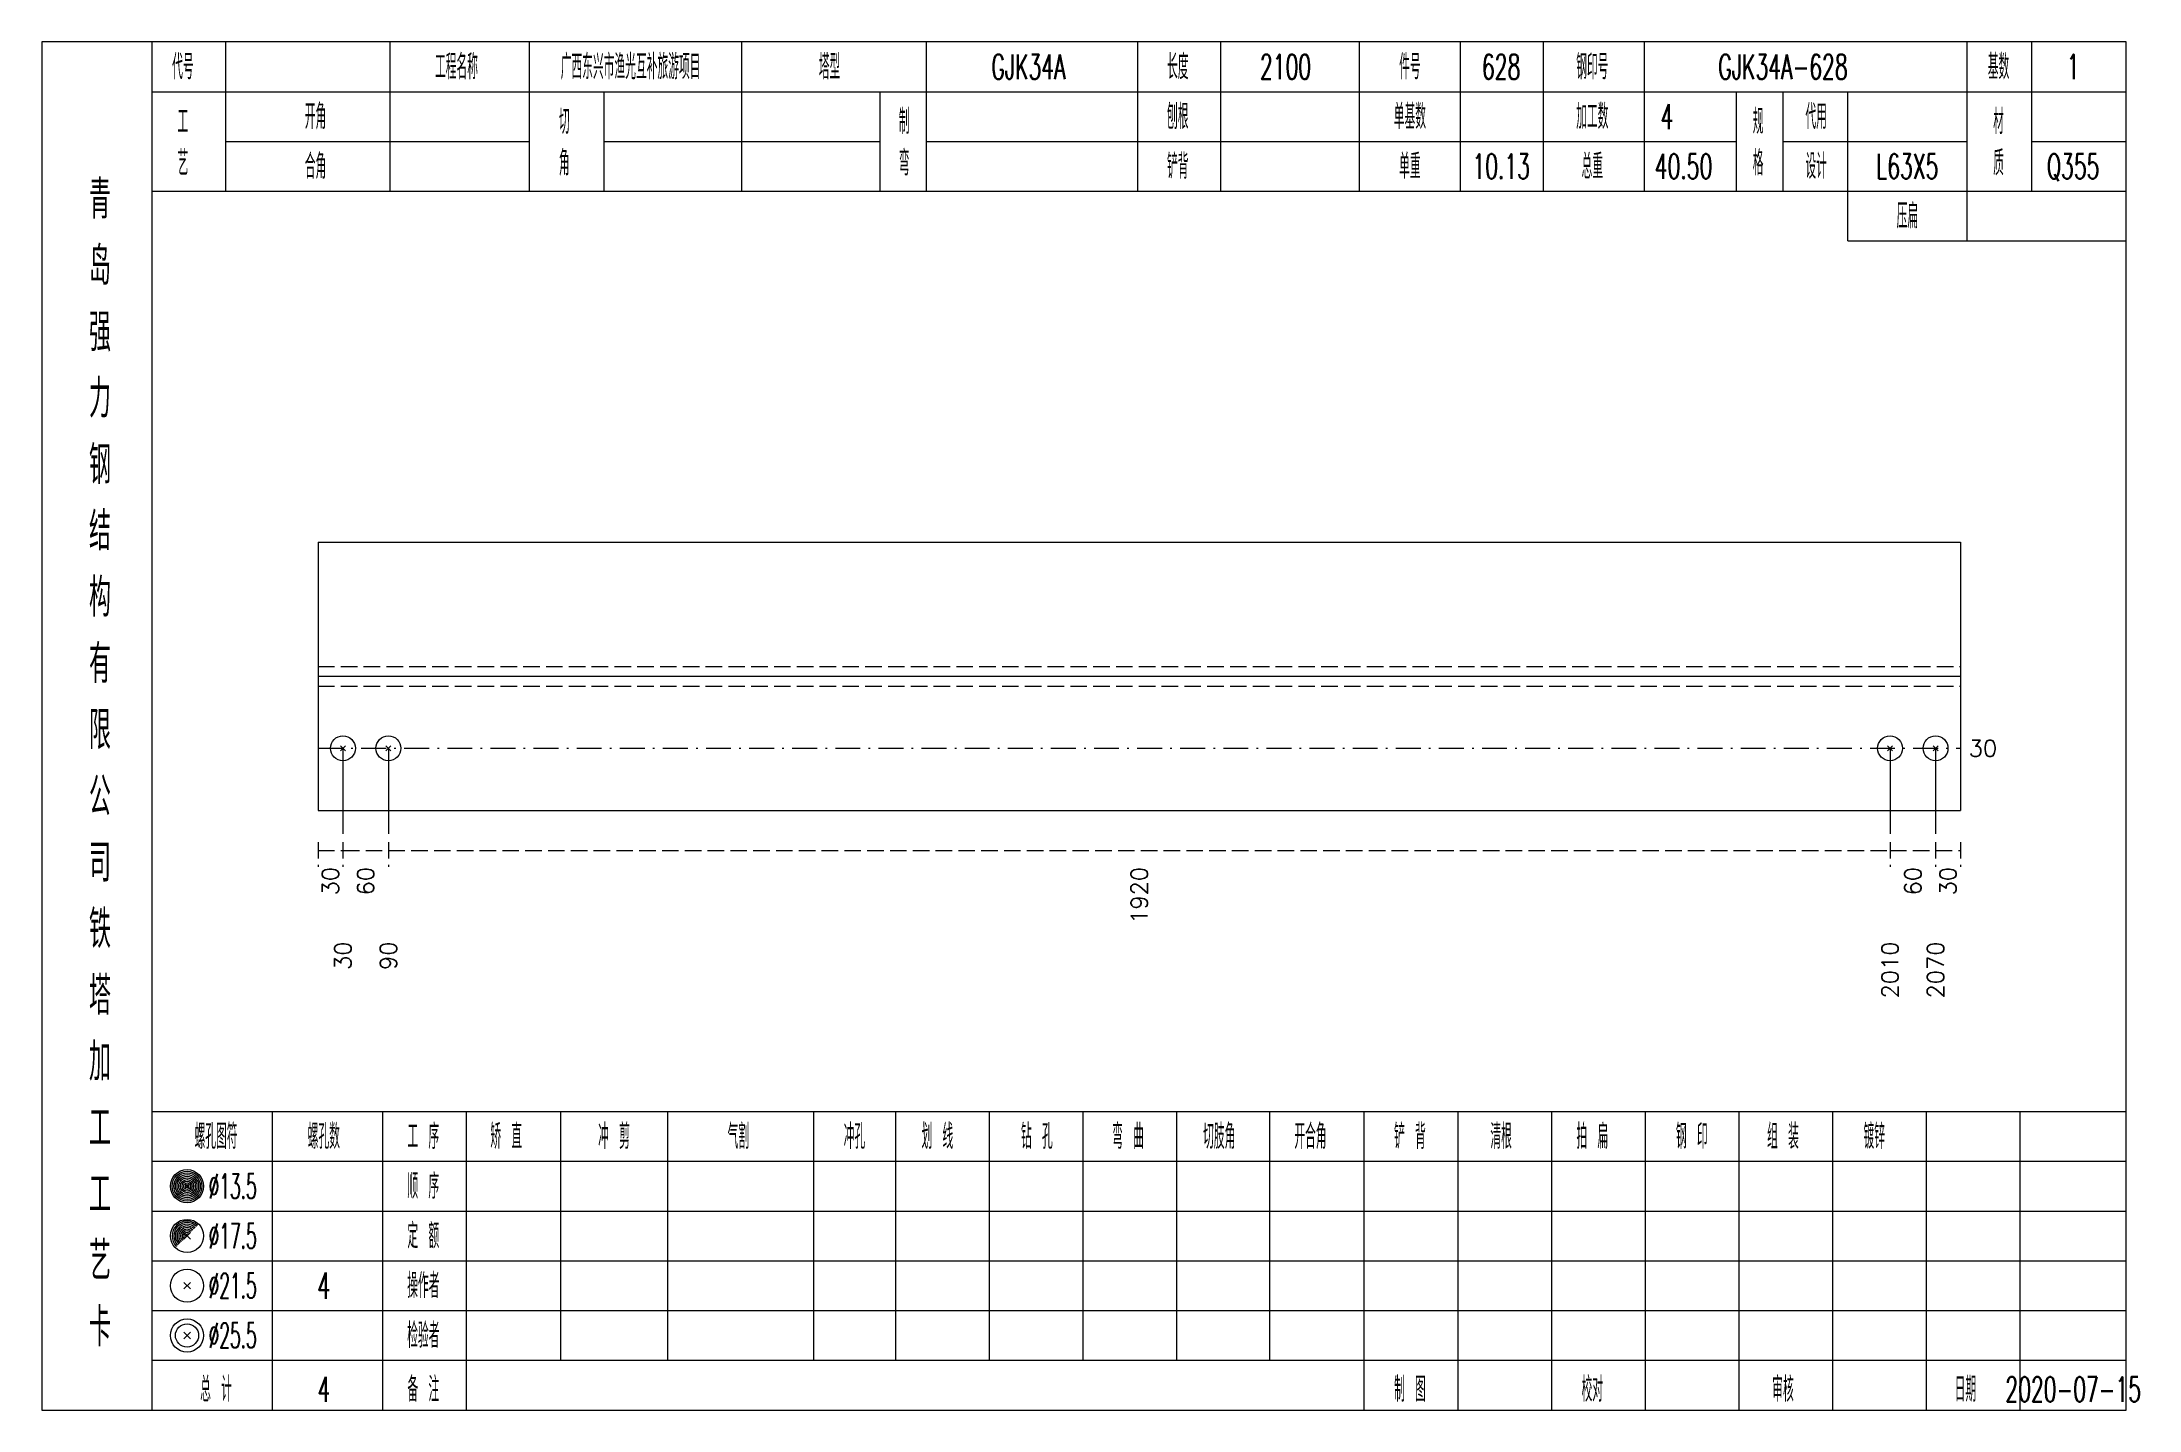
# Model space of a CAD drawing. Extents: x 0 to 2606, y -377 to 6479.
# Drawn here: x 0 to 252.9, y 3500 to 3665 of the extents above; entities that cross this region are included whole.
import ezdxf
from ezdxf.enums import TextEntityAlignment as Align

# ---------------------------------------------------------------- set-up
doc = ezdxf.new("R2010")
doc.units = 0
doc.header["$MEASUREMENT"] = 0
doc.linetypes.add('一点画线', pattern=[5.2, 3, -1, 0.2, -1])
doc.linetypes.add('虚线', pattern=[2.75, 2, -0.75])
doc.layers.get('0').update_dxf_attribs({"linetype": 'CONTINUOUS', "lineweight": 25})
doc.layers.add('1', color=7, linetype='CONTINUOUS', lineweight=25)
doc.layers.add('4', color=7, linetype='CONTINUOUS', lineweight=25)
doc.styles.get("Standard").update_dxf_attribs({"font": 'simplex.shx', "width": 0.7, "height": 3, "bigfont": 'gbhzfs.shx'})

msp = doc.modelspace()

# ---------------------------------------------------------------- texts
at = {"color": 7, "linetype": 'Continuous', "lineweight": 13}
msp.add_text('30', height=2, dxfattribs=at).set_placement((232.4, 3579.81), align=Align.MIDDLE_LEFT)
at = {"color": 8, "linetype": 'Continuous', "lineweight": 9}
for s, p in [('30', (34.8, 3565.5)), ('60', (39.05, 3565.5)), ('1920', (132.35, 3565.5)), ('60', (225.66, 3565.5)), ('30', (229.9, 3565.5))]:
    msp.add_text(s, height=2, rotation=90, dxfattribs=at).set_placement(p, align=Align.MIDDLE_RIGHT)
at = {"layer": '1', "color": 7, "linetype": 'Continuous', "lineweight": 13}
for s, p in [('30', (36.3, 3556.5)), ('90', (41.79, 3556.5)), ('2010', (222.91, 3556.5)), ('2070', (228.4, 3556.5))]:
    msp.add_text(s, height=2, rotation=90, dxfattribs=at).set_placement(p, align=Align.MIDDLE_RIGHT)
at = {"layer": '4', "color": 1, "linetype": 'Continuous', "lineweight": 13}
for s, height, width, p in [('代号', 3, 0.6, (17, 3662)), ('工程名称', 3, 0.6, (50, 3662)), ('广西东兴市渔光互补旅游项目', 3, 0.6, (71, 3662)), ('塔型', 3, 0.6, (95, 3662)), ('GJK34A', 3, 0.6, (119, 3662)), ('长度', 3, 0.6, (137, 3662)), ('2100', 3, 0.6, (150, 3662)), ('件号', 3, 0.6, (165, 3662)), ('628', 3, 0.6, (176, 3662)), ('钢印号', 3, 0.6, (187, 3662)), ('GJK34A-628', 3, 0.6, (210, 3662)), ('基数', 3, 0.6, (236, 3662)), ('1', 3, 0.6, (245, 3662)), ('开角', 3, 0.6, (33, 3656)), ('刨根', 3, 0.6, (137, 3656)), ('单基数', 3, 0.6, (165, 3656)), ('加工数', 3, 0.6, (187, 3656)), ('代用', 3, 0.6, (214, 3656)), ('工', 3, 0.6, (17, 3655.4)), ('切', 3, 0.6, (63, 3655.4)), ('制', 3, 0.6, (104, 3655.4)), ('4', 3, 0.6, (196, 3656)), ('规', 3, 0.6, (207, 3655.4)), ('材', 3, 0.6, (236, 3655.4)), ('艺', 3, 0.6, (17, 3650.4)), ('合角', 3, 0.6, (33, 3650)), ('角', 3, 0.6, (63, 3650.4)), ('弯', 3, 0.6, (104, 3650.4)), ('铲背', 3, 0.6, (137, 3650)), ('单重', 3, 0.6, (165, 3650)), ('10.13', 3, 0.6, (176, 3650)), ('总重', 3, 0.6, (187, 3650)), ('40.50', 3, 0.6, (198, 3650)), ('格', 3, 0.6, (207, 3650.4)), ('设计', 3, 0.6, (214, 3650)), ('L63X5', 3, 0.6, (225, 3650)), ('质', 3, 0.6, (236, 3650.4)), ('Q355', 3, 0.6, (245, 3650)), ('青', 4.6, 0.8, (7, 3646)), ('压扁', 3, 0.6, (225, 3644)), ('岛', 4.6, 0.8, (7, 3638)), ('强', 4.6, 0.8, (7, 3630)), ('力', 4.6, 0.8, (7, 3622)), ('钢', 4.6, 0.8, (7, 3614)), ('结', 4.6, 0.8, (7, 3606)), ('构', 4.6, 0.8, (7, 3598)), ('有', 4.6, 0.8, (7, 3590)), ('限', 4.6, 0.8, (7, 3582)), ('公', 4.6, 0.8, (7, 3574)), ('司', 4.6, 0.8, (7, 3566)), ('铁', 4.6, 0.8, (7, 3558)), ('塔', 4.6, 0.8, (7, 3550)), ('加', 4.6, 0.8, (7, 3542)), ('工', 4.6, 0.8, (7, 3534)), ('螺孔图符', 3, 0.6, (21, 3533)), ('螺孔数', 3, 0.6, (34, 3533)), ('工 序', 3, 0.6, (46, 3533)), ('矫 直', 3, 0.6, (56, 3533)), ('冲 剪', 3, 0.6, (69, 3533)), ('气割', 3, 0.6, (84, 3533)), ('冲孔', 3, 0.6, (98, 3533)), ('划 线', 3, 0.6, (108, 3533)), ('钻 孔', 3, 0.6, (120, 3533)), ('弯 曲', 3, 0.6, (131, 3533)), ('切肢角', 3, 0.6, (142, 3533)), ('开合角', 3, 0.6, (153, 3533)), ('铲 背', 3, 0.6, (165, 3533)), ('清根', 3, 0.6, (176, 3533)), ('拍 扁', 3, 0.6, (187, 3533)), ('钢 印', 3, 0.6, (199, 3533)), ('组 装', 3, 0.6, (210, 3533)), ('镀锌', 3, 0.6, (221, 3533)), ('顺 序', 3, 0.6, (46, 3527)), ('工', 4.6, 0.8, (7, 3526)), ('%%C13.5', 3, 0.5, (23, 3527)), ('%%C17.5', 3, 0.5, (23, 3521)), ('定 额', 3, 0.6, (46, 3521)), ('艺', 4.6, 0.8, (7, 3518)), ('%%C21.5', 3, 0.5, (23, 3515)), ('4', 3.2, 0.6, (34, 3515)), ('操作者', 3, 0.6, (46, 3515)), ('卡', 4.6, 0.8, (7, 3510)), ('%%C25.5', 3, 0.5, (23, 3509)), ('检验者', 3, 0.6, (46, 3509)), ('总 计', 3, 0.6, (21, 3502.5)), ('4', 3, 0.6, (34, 3502.5)), ('备 注', 3, 0.6, (46, 3502.5)), ('制 图', 3, 0.6, (165, 3502.5)), ('校对', 3, 0.6, (187, 3502.5)), ('审核', 3, 0.6, (210, 3502.5)), ('日期', 3, 0.6, (232, 3502.5)), ('2020-07-15', 3, 0.6, (245, 3502.5))]:
    msp.add_text(s, height=height, dxfattribs=dict(at, width=width)).set_placement(p, align=Align.MIDDLE_CENTER)

# ---------------------------------------------------------------- linework, layer by layer
at = {"color": 7, "linetype": 'Continuous', "lineweight": 18}
for p, q in [((33.3, 3604.69), (33.3, 3572.31)), ((33.3, 3604.69), (231.4, 3604.69)), ((231.4, 3604.69), (231.4, 3572.31)), ((33.3, 3588.5), (231.4, 3588.5))]:
    msp.add_line(p, q, dxfattribs=at)
at = {"color": 1, "linetype": '虚线', "lineweight": 18}
for p, q in [((33.3, 3589.69), (231.4, 3589.69)), ((33.3, 3587.31), (231.4, 3587.31))]:
    msp.add_line(p, q, dxfattribs=at)
at = {"color": 3, "linetype": '一点画线', "lineweight": 13}
msp.add_line((33.3, 3579.81), (231.4, 3579.81), dxfattribs=at)
at = {"color": 7, "linetype": 'Continuous', "lineweight": 13}
for p, q in [((36.3, 3579.81), (36.3, 3569.5)), ((41.79, 3579.81), (41.79, 3569.5)), ((222.91, 3579.81), (222.91, 3569.5)), ((228.4, 3579.81), (228.4, 3569.5))]:
    msp.add_line(p, q, dxfattribs=at)
at = {"color": 8, "linetype": '虚线', "lineweight": 9}
for p, q in [((33.3, 3568.5), (33.3, 3565.5)), ((33.3, 3567.5), (36.3, 3567.5)), ((36.3, 3568.5), (36.3, 3565.5)), ((36.3, 3568.5), (36.3, 3565.5)), ((36.3, 3567.5), (41.79, 3567.5)), ((41.79, 3568.5), (41.79, 3565.5)), ((41.79, 3568.5), (41.79, 3565.5)), ((41.79, 3567.5), (222.91, 3567.5)), ((222.91, 3568.5), (222.91, 3565.5)), ((222.91, 3568.5), (222.91, 3565.5)), ((222.91, 3567.5), (228.4, 3567.5)), ((228.4, 3568.5), (228.4, 3565.5)), ((228.4, 3568.5), (228.4, 3565.5)), ((228.4, 3567.5), (231.4, 3567.5)), ((231.4, 3568.5), (231.4, 3565.5))]:
    msp.add_line(p, q, dxfattribs=at)
at = {"layer": '1', "color": 7, "linetype": 'Continuous', "lineweight": 13}
for p, q in [((36, 3579.51), (36.6, 3580.11)), ((36.6, 3579.51), (36, 3580.11)), ((41.49, 3579.51), (42.09, 3580.11)), ((42.09, 3579.51), (41.49, 3580.11)), ((222.61, 3579.51), (223.21, 3580.11)), ((223.21, 3579.51), (222.61, 3580.11)), ((228.1, 3579.51), (228.7, 3580.11)), ((228.7, 3579.51), (228.1, 3580.11))]:
    msp.add_line(p, q, dxfattribs=at)
at = {"layer": '1', "color": 7, "linetype": 'Continuous', "lineweight": 18}
msp.add_line((33.3, 3572.31), (231.4, 3572.31), dxfattribs=at)
at = {"layer": '1', "color": 7, "linetype": 'Continuous', "lineweight": 13}
for centre in [(36.3, 3579.81), (41.79, 3579.81), (222.91, 3579.81), (228.4, 3579.81)]:
    msp.add_circle(centre, 1.5, dxfattribs=at)
at = {"layer": '4', "color": 1, "linetype": 'Continuous', "lineweight": 18}
for p, q in [((13.3, 3500), (13.3, 3665)), ((22.2, 3647), (22.2, 3665)), ((42, 3647), (42, 3665)), ((58.8, 3647), (58.8, 3665)), ((84.4, 3647), (84.4, 3665)), ((106.7, 3647), (106.7, 3665)), ((132.2, 3647), (132.2, 3665)), ((142.2, 3647), (142.2, 3665)), ((158.9, 3647), (158.9, 3665)), ((171.1, 3647), (171.1, 3665)), ((181.1, 3647), (181.1, 3665)), ((193.3, 3647), (193.3, 3665)), ((232.2, 3641), (232.2, 3665)), ((240, 3647), (240, 3665)), ((13.3, 3659), (251.4, 3659)), ((67.8, 3647), (67.8, 3659)), ((101.1, 3647), (101.1, 3659)), ((204.4, 3647), (204.4, 3659)), ((210, 3647), (210, 3659)), ((217.8, 3641), (217.8, 3659)), ((22.2, 3653), (58.8, 3653)), ((67.8, 3653), (101.1, 3653)), ((106.7, 3653), (204.4, 3653)), ((210, 3653), (232.2, 3653)), ((240, 3653), (251.4, 3653)), ((13.3, 3647), (251.4, 3647)), ((217.8, 3641), (251.4, 3641)), ((13.3, 3536), (251.4, 3536)), ((27.8, 3500), (27.8, 3536)), ((41.1, 3500), (41.1, 3536)), ((51.2, 3500), (51.2, 3536)), ((62.6, 3506), (62.6, 3536)), ((75.5, 3506), (75.5, 3536)), ((93.1, 3506), (93.1, 3536)), ((103, 3506), (103, 3536)), ((114.3, 3506), (114.3, 3536)), ((125.6, 3506), (125.6, 3536)), ((136.9, 3506), (136.9, 3536)), ((148.1, 3506), (148.1, 3536)), ((159.5, 3506), (159.5, 3536)), ((170.8, 3506), (170.8, 3536)), ((182.1, 3506), (182.1, 3536)), ((193.4, 3506), (193.4, 3536)), ((204.7, 3506), (204.7, 3536)), ((216, 3506), (216, 3536)), ((227.3, 3506), (227.3, 3536)), ((238.6, 3506), (238.6, 3536)), ((13.3, 3530), (251.4, 3530)), ((13.3, 3524), (251.4, 3524)), ((13.3, 3518), (251.4, 3518)), ((13.3, 3512), (251.4, 3512)), ((13.3, 3506), (251.4, 3506)), ((159.5, 3500), (159.5, 3506)), ((170.8, 3500), (170.8, 3506)), ((182.1, 3500), (182.1, 3506)), ((193.4, 3500), (193.4, 3506)), ((204.7, 3500), (204.7, 3506)), ((216, 3500), (216, 3506)), ((227.3, 3500), (227.3, 3506)), ((238.6, 3500), (238.6, 3506))]:
    msp.add_line(p, q, dxfattribs=at)
at = {"layer": '4', "color": 7, "linetype": 'Continuous', "lineweight": 13}
for p, q in [((17.3, 3526.8), (17.7, 3527.2)), ((17.7, 3526.8), (17.3, 3527.2)), ((17.1, 3514.6), (17.9, 3515.4)), ((17.9, 3514.6), (17.1, 3515.4)), ((17.1, 3508.6), (17.9, 3509.4)), ((17.9, 3508.6), (17.1, 3509.4))]:
    msp.add_line(p, q, dxfattribs=at)
at = {"layer": '4', "color": 7, "linetype": 'Continuous', "lineweight": 0}
for p, q in [((17.1, 3520.6), (17.9, 3521.4)), ((17.1, 3521.4), (17.9, 3520.6))]:
    msp.add_line(p, q, dxfattribs=at)
at = {"layer": '4', "color": 1, "linetype": 'Continuous', "lineweight": 18}
msp.add_lwpolyline([(0, 3665), (0, 3500), (251.4, 3500), (251.4, 3665)], close=True, dxfattribs=at)
at = {"layer": '4', "color": 7, "linetype": 'Continuous', "lineweight": 13}
for centre, radius in [((17.5, 3527), 2), ((17.5, 3527), 1.8), ((17.5, 3527), 1.6), ((17.5, 3527), 1.4), ((17.5, 3527), 1.2), ((17.5, 3527), 1), ((17.5, 3527), 0.8), ((17.5, 3527), 0.6), ((17.5, 3527), 0.4), ((17.5, 3527), 0.2), ((17.5, 3521), 2), ((17.5, 3515), 2), ((17.5, 3509), 2), ((17.5, 3509), 1.4)]:
    msp.add_circle(centre, radius, dxfattribs=at)
for radius in [1.8, 1.6, 1.4, 1.2, 1, 0.8, 0.6, 0.4, 0.2]:
    msp.add_arc((17.5, 3521), radius, 45, 225, dxfattribs=at)

msp.set_redraw_order([(e.dxf.handle, doc.entitydb.next_handle()) for e in msp.query("TEXT MTEXT ATTDEF DIMENSION ARC_DIMENSION")])  # texts and dimensions are drawn at this point

doc.saveas('drawing.dxf')
